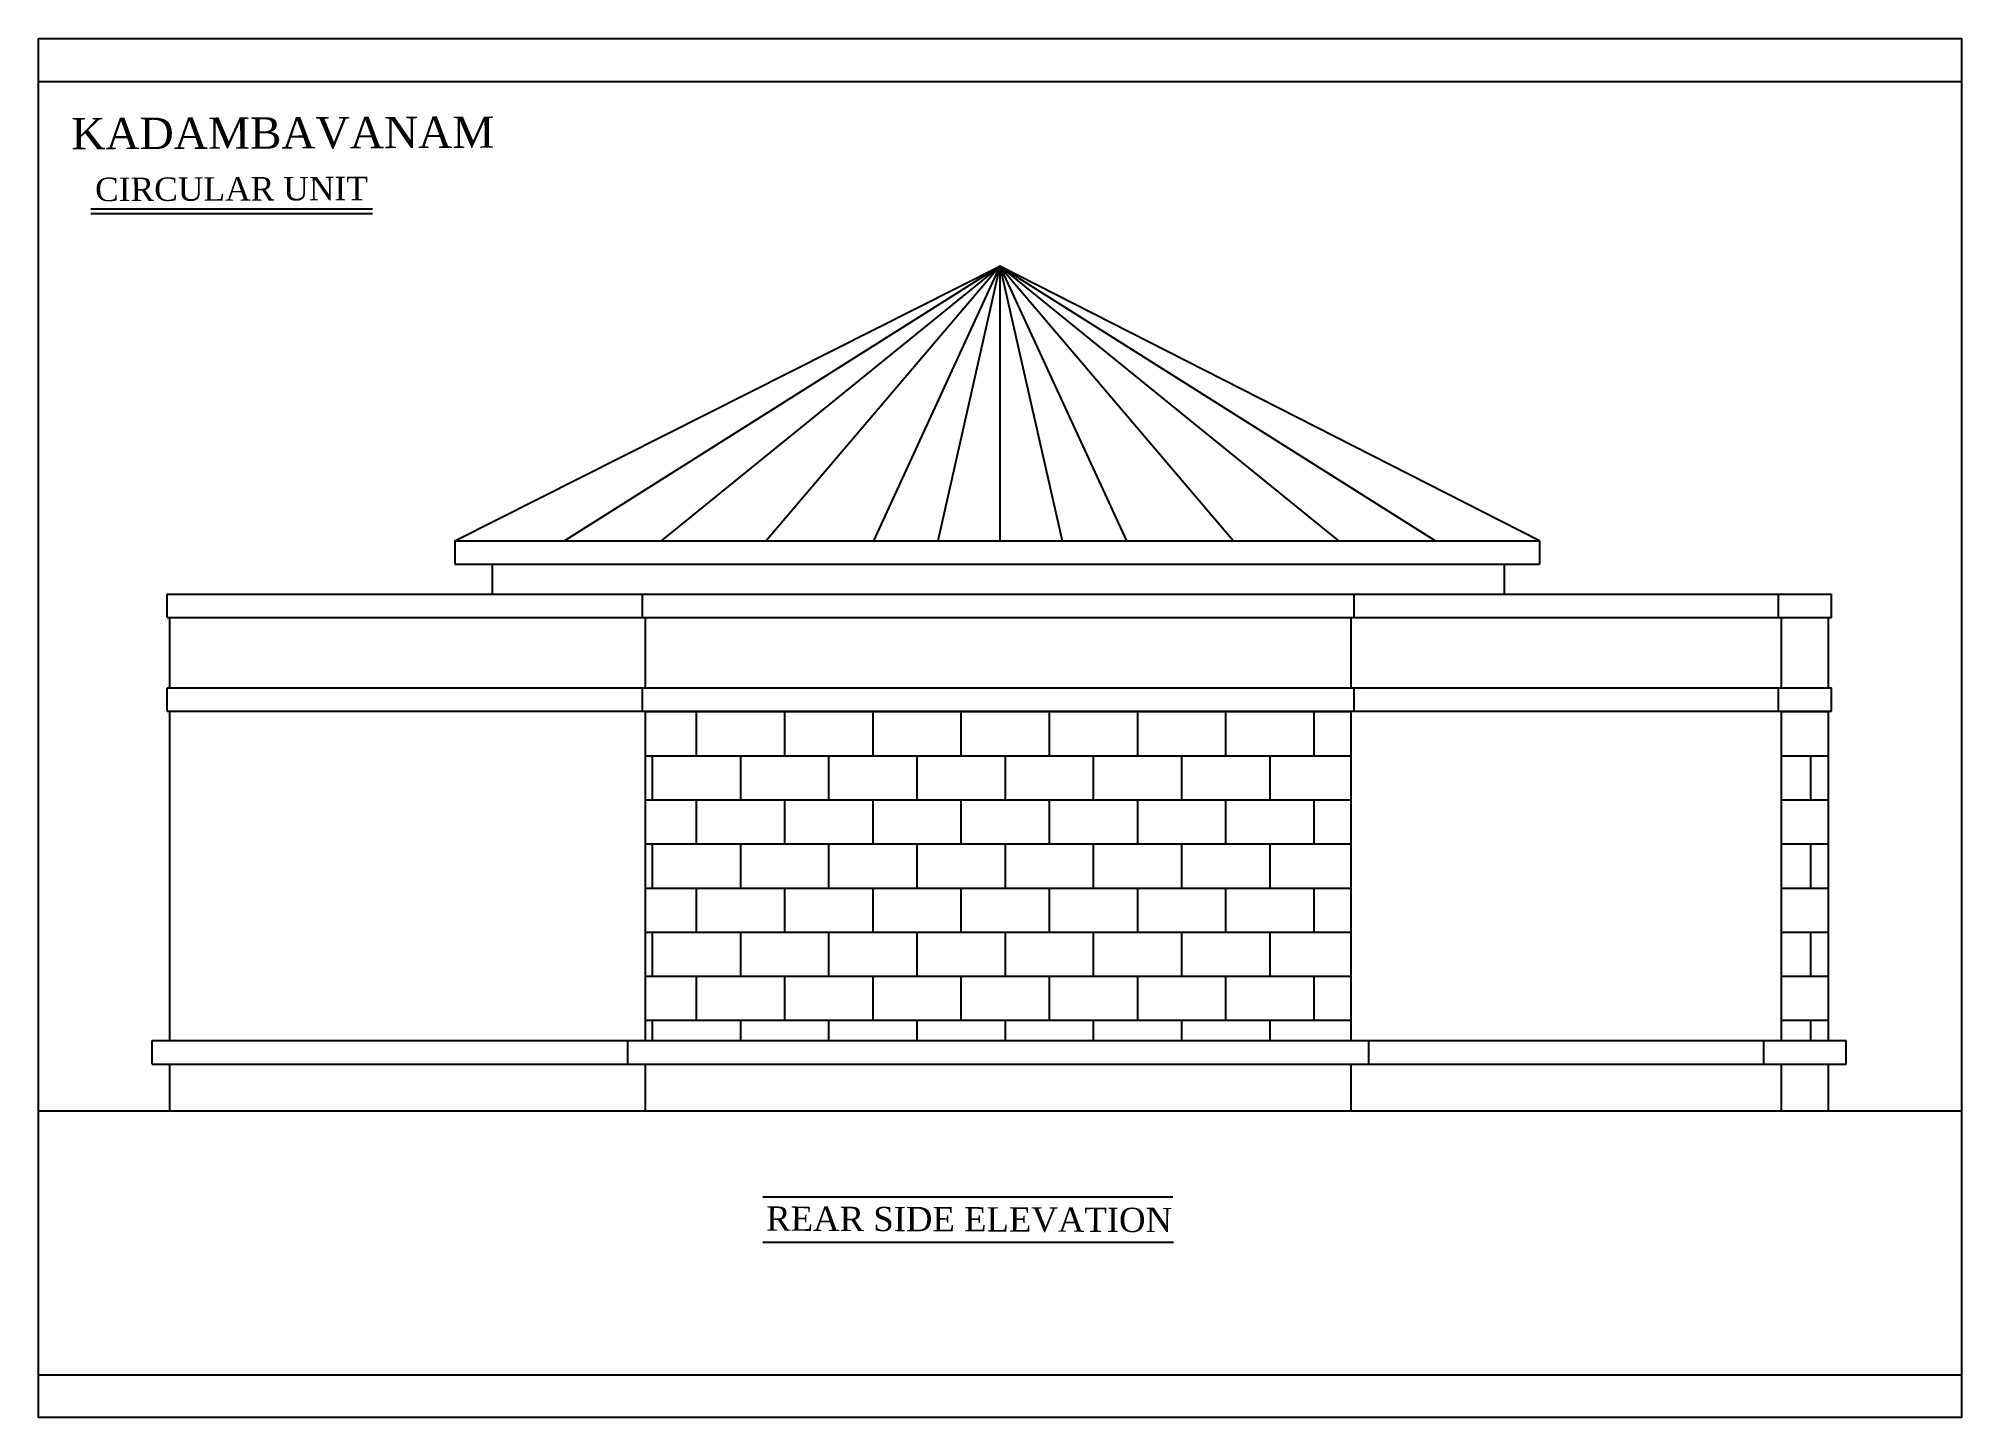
# Model space of a CAD drawing. Extents: x -87 to 3795, y -1857 to 1499.
# Drawn here: x 172.3 to 662.7, y 701.3 to 1053.1 of the extents above; entities that cross this region are included whole.
import ezdxf

# ---------------------------------------------------------------- set-up
doc = ezdxf.new("R2010")
doc.units = 0
doc.header["$LTSCALE"] = 20
doc.header["$MEASUREMENT"] = 0
doc.layers.get('0').update_dxf_attribs({"linetype": 'CONTINUOUS'})
for name, color, linetype in [('border', 230, 'CONTINUOUS'), ('Stone', 8, 'CONTINUOUS'), ('TEXTS', 2, 'CONTINUOUS'), ('wall', 13, 'CONTINUOUS')]:
    doc.layers.add(name, color=color, linetype=linetype)
doc.layers.add('correct', color=230, linetype='CONTINUOUS', plot=False)
doc.styles.add('STYLE1', font='times_2.ttf')

msp = doc.modelspace()

# ---------------------------------------------------------------- texts
at = {"layer": 'TEXTS', "style": 'STYLE1'}
for s, height, rotation, p in [('KADAMBAVANAM', 7.9843, 0.2084, (180.65, 1024.8)), ('REAR SIDE ELEVATION', 6.199, 359.7916, (357.83, 748.95))]:
    msp.add_text(s, height=height, rotation=rotation, dxfattribs=at).set_placement(p)
at = {"layer": 'TEXTS', "color": 7, "style": 'STYLE1'}
msp.add_text('CIRCULAR UNIT', height=5.9882, rotation=0.2084, dxfattribs=at).set_placement((186.7, 1011.58))

# ---------------------------------------------------------------- hatches: boundary and pattern name
at = {"layer": 'Stone', "lineweight": -2}
h = msp.add_hatch(dxfattribs=at)
h.set_pattern_fill('BRICK', color=8, scale=45, style=0)
h.set_pattern_definition([(180, (98428.823, 73218.856), (0, 11.25), []), (90, (98428.823, 73218.856), (22.5, 1e-15), [11.25, -11.25]), (90, (98417.573, 73218.856), (22.5, 1e-15), [-11.25, 11.25])])
h.paths.add_polyline_path([(507.02, 797.45), (507.02, 881.45), (327.02, 881.45), (327.02, 797.45)])
h = msp.add_hatch(dxfattribs=at)
h.set_pattern_fill('BRICK', color=8, scale=45, style=0)
h.set_pattern_definition([(0, (-97025.818, 73218.856), (0, 11.25), []), (90, (-97025.818, 73218.856), (-22.5, 1e-15), [11.25, -11.25]), (90, (-97014.568, 73218.856), (-22.5, 1e-15), [-11.25, 11.25])])
h.paths.add_polyline_path([(628.75, 881.45), (616.75, 881.45), (616.75, 797.45), (628.75, 797.45)])

# ---------------------------------------------------------------- linework, layer by layer
at = {"color": 8}
for q in [(306.38, 924.97), (331.09, 924.97), (357.86, 924.97), (385.17, 924.97), (401.6, 924.97), (417.45, 924.97), (528.51, 924.97), (503.81, 924.97), (477.03, 924.97), (449.73, 924.97), (433.29, 924.97)]:
    msp.add_line((417.45, 994.97), q, dxfattribs=at)
at = {"layer": 'border', "lineweight": -2}
for p, q in [((172.26, 1042.14), (662.66, 1042.14)), ((172.26, 712.17), (662.66, 712.17))]:
    msp.add_line(p, q, dxfattribs=at)
at = {"layer": 'correct', "color": 3}
msp.add_lwpolyline([(172.26, 1053.08), (662.66, 1053.08), (662.66, 701.28), (172.26, 701.28)], close=True, dxfattribs=at)
at = {"layer": 'TEXTS', "color": 7}
for p, q in [((257.45, 1009.5), (185.62, 1009.5)), ((257.45, 1008.36), (185.62, 1008.36))]:
    msp.add_line(p, q, dxfattribs=at)
at = {"layer": 'TEXTS'}
for p, q in [((461.53, 757.53), (356.94, 757.53)), ((461.68, 745.95), (356.94, 745.95))]:
    msp.add_line(p, q, dxfattribs=at)
at = {"layer": 'wall'}
for p, q in [((278.45, 924.97), (417.45, 994.97)), ((555.08, 924.97), (417.45, 994.97)), ((278.45, 924.97), (555.08, 924.97)), ((278.45, 924.97), (278.45, 918.97)), ((555.08, 924.97), (555.08, 918.97)), ((278.45, 918.97), (555.08, 918.97)), ((288.08, 911.34), (288.08, 918.97)), ((546.08, 911.34), (546.08, 918.97)), ((205.04, 905.34), (205.04, 911.34)), ((205.04, 911.34), (629.5, 911.34)), ((326.27, 905.34), (326.27, 911.34)), ((507.77, 905.34), (507.77, 911.34)), ((616, 905.34), (616, 911.34)), ((629.5, 905.34), (629.5, 911.34)), ((205.04, 905.34), (629.5, 905.34)), ((205.79, 887.45), (205.79, 905.34)), ((327.02, 887.45), (327.02, 905.34)), ((507.02, 887.45), (507.02, 905.34)), ((616.75, 887.45), (616.75, 905.34)), ((628.75, 887.45), (628.75, 905.34)), ((205.04, 881.45), (205.04, 887.45)), ((205.04, 887.45), (629.5, 887.45)), ((326.27, 881.45), (326.27, 887.45)), ((507.77, 881.45), (507.77, 887.45)), ((616, 881.45), (616, 887.45)), ((629.5, 881.45), (629.5, 887.45)), ((205.04, 881.45), (629.5, 881.45)), ((205.79, 797.45), (205.79, 881.45)), ((327.02, 797.45), (327.02, 881.45)), ((507.02, 797.45), (507.02, 881.45)), ((616.75, 797.45), (616.75, 881.45)), ((628.75, 797.45), (628.75, 881.45)), ((201.29, 797.45), (633.25, 797.45)), ((201.29, 791.45), (201.29, 797.45)), ((322.52, 791.45), (322.52, 797.45)), ((511.52, 791.45), (511.52, 797.45)), ((612.25, 791.45), (612.25, 797.45)), ((633.25, 791.45), (633.25, 797.45)), ((201.29, 791.45), (633.25, 791.45)), ((205.79, 779.45), (205.79, 791.45)), ((327.02, 779.45), (327.02, 791.45)), ((507.02, 779.45), (507.02, 791.45)), ((616.75, 779.45), (616.75, 791.45)), ((628.75, 779.45), (628.75, 791.45)), ((662.66, 779.45), (172.26, 779.45))]:
    msp.add_line(p, q, dxfattribs=at)

msp.set_redraw_order([(e.dxf.handle, doc.entitydb.next_handle()) for e in msp.query("TEXT MTEXT ATTDEF DIMENSION ARC_DIMENSION")])  # texts and dimensions are drawn at this point

doc.saveas('drawing.dxf')
